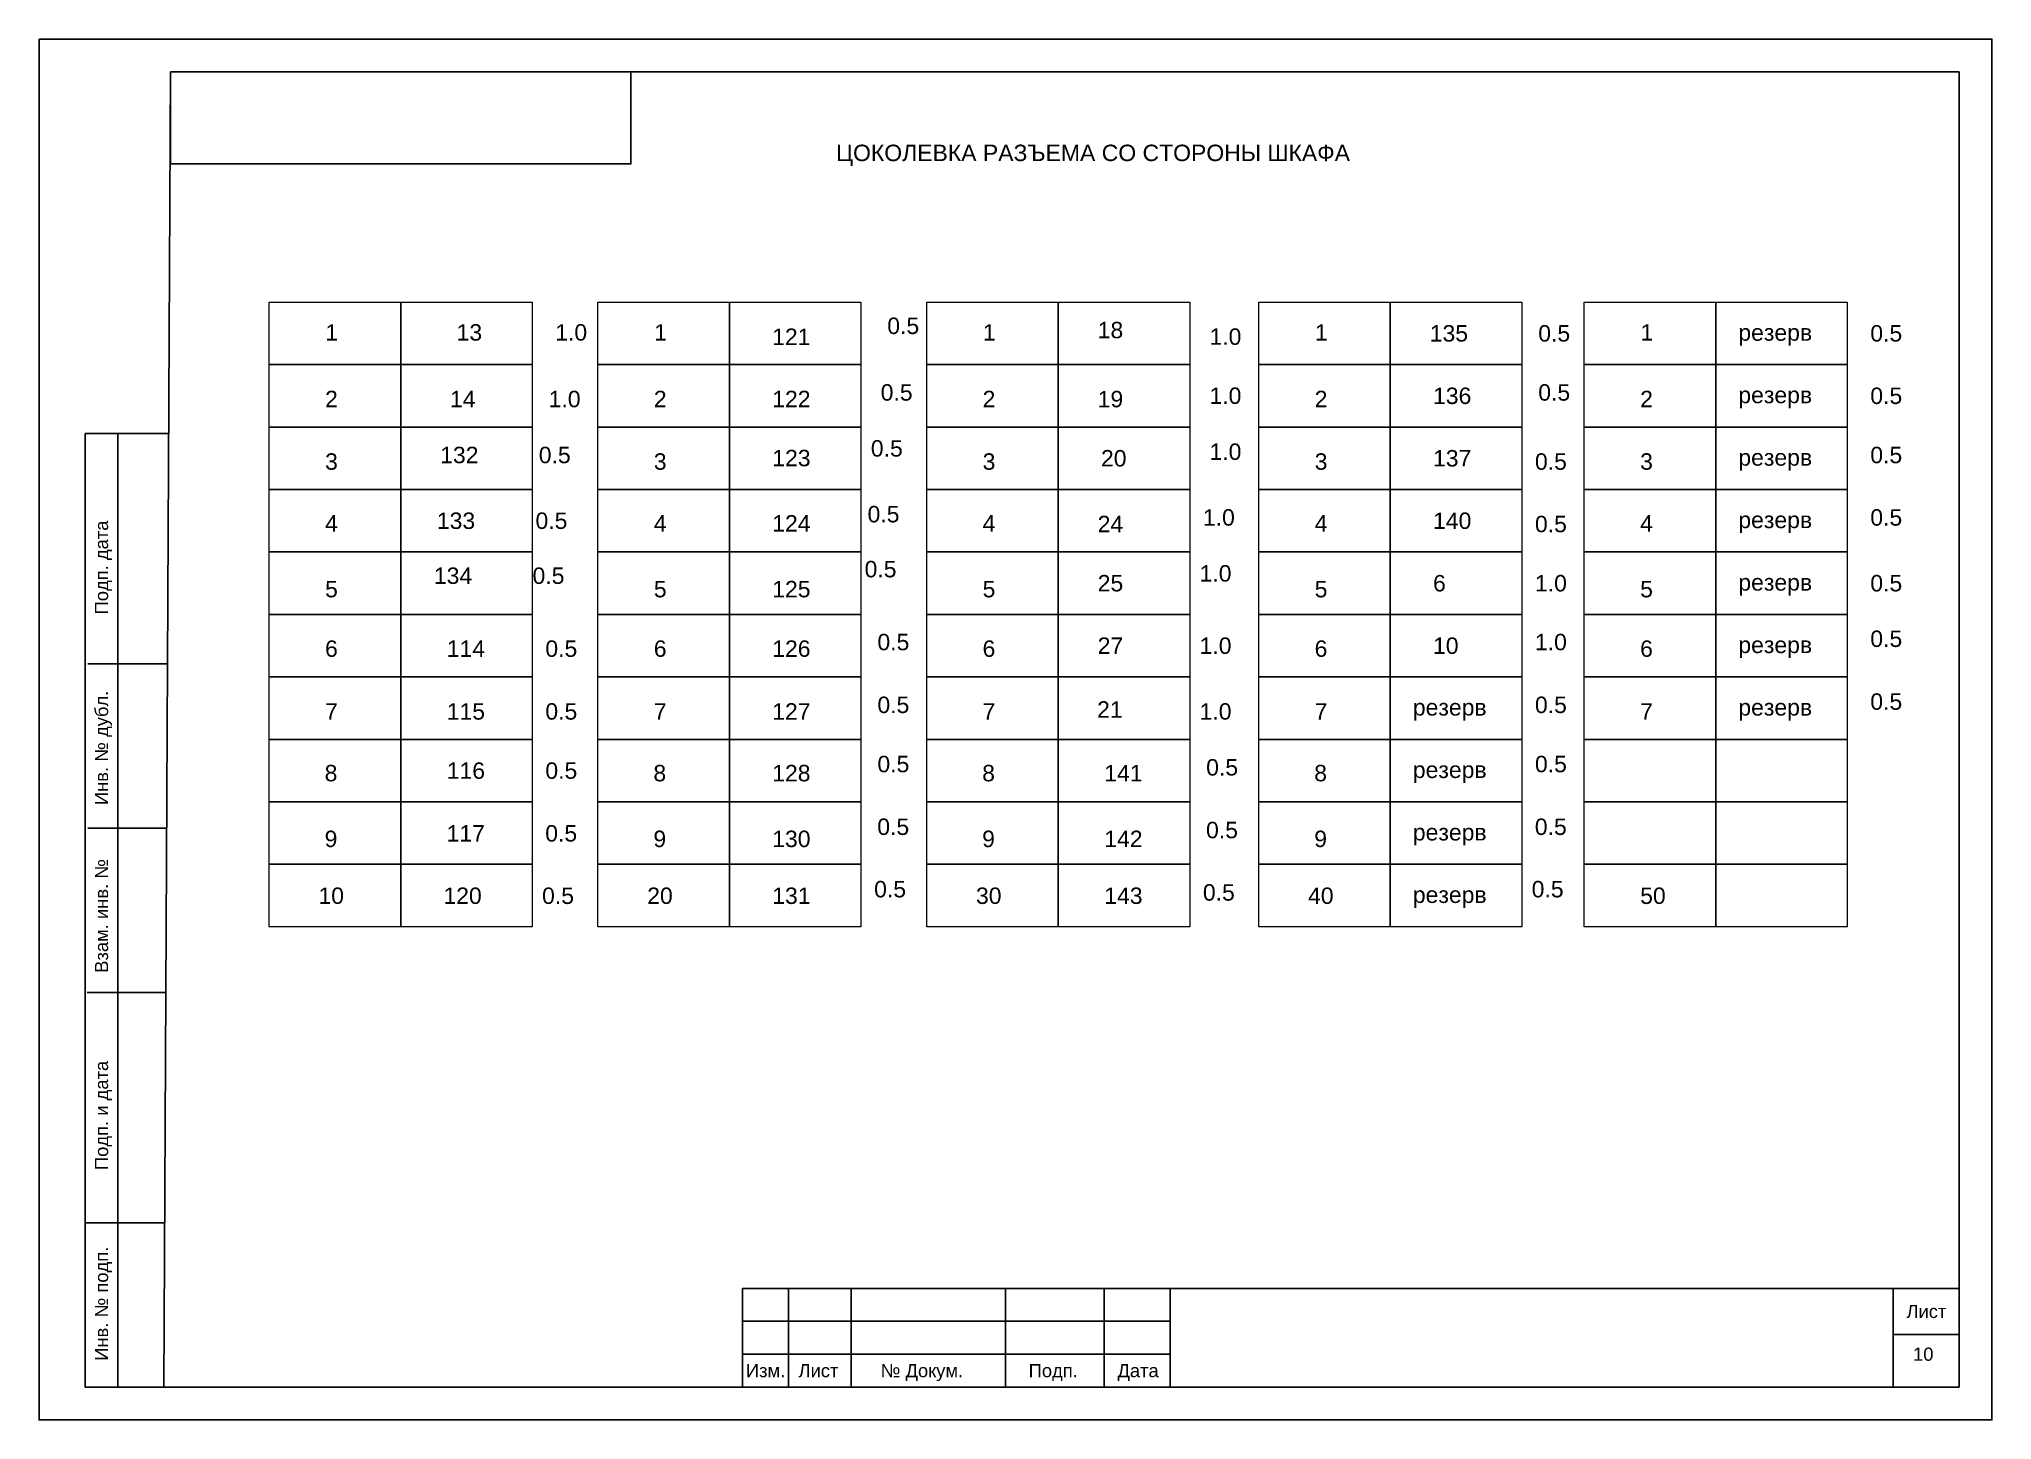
# Model space of a CAD drawing. Header units: millimetres. Extents: x 1674 to 4572, y 3039 to 4124.
# Drawn here: x 2973.5 to 3270.5, y 3290 to 3500 of the extents above; entities that cross this region are included whole.
import ezdxf

# ---------------------------------------------------------------- set-up
doc = ezdxf.new("R2010")
doc.units = ezdxf.units.MM
doc.layers.add('Аппаратура', color=7, linetype='Continuous', lineweight=20)
doc.layers.add('Рамки', color=7, linetype='Continuous', lineweight=25)
doc.styles.get("Standard").update_dxf_attribs({"font": 'arial.ttf'})

msp = doc.modelspace()

# ---------------------------------------------------------------- texts
for s, p in [('0.5', (3102.5, 3455.14)), ('1', (3017.04, 3454.14)), ('13', (3037, 3454.14)), ('1.0', (3052, 3454.14)), ('1', (3067.04, 3454.14)), ('121', (3084.99, 3453.48)), ('1', (3117.04, 3454.14)), ('18', (3134.5, 3454.5)), ('1.0', (3151.5, 3453.5)), ('1', (3167.54, 3454.14)), ('135', (3185, 3454)), ('0.5', (3201.5, 3454)), ('1', (3217.04, 3454.14)), ('резерв', (3231.93, 3454.12)), ('0.5', (3252, 3454)), ('2', (3017, 3444.01)), ('14', (3036, 3444.01)), ('1.0', (3051, 3444.01)), ('2', (3067, 3444.01)), ('122', (3085, 3444.01)), ('0.5', (3101.5, 3445.01)), ('2', (3117, 3444.01)), ('19', (3134.5, 3444)), ('1.0', (3151.5, 3444.51)), ('2', (3167.5, 3444.01)), ('136', (3185.5, 3444.5)), ('0.5', (3201.5, 3445.01)), ('2', (3217, 3444.01)), ('резерв', (3231.93, 3444.62)), ('0.5', (3252, 3444.5)), ('3', (3017, 3434.5)), ('132', (3034.5, 3435.5)), ('0.5', (3049.5, 3435.5)), ('3', (3067, 3434.5)), ('123', (3085.01, 3435.03)), ('0.5', (3100, 3436.5)), ('3', (3117, 3434.5)), ('20', (3135, 3435)), ('1.0', (3151.5, 3436)), ('3', (3167.5, 3434.5)), ('137', (3185.5, 3435)), ('0.5', (3201, 3434.5)), ('3', (3217, 3434.5)), ('резерв', (3231.93, 3435.12)), ('0.5', (3252, 3435.5)), ('4', (3017, 3425.1)), ('133', (3034, 3425.5)), ('0.5', (3049, 3425.5)), ('4', (3067, 3425.1)), ('124', (3085, 3425.1)), ('0.5', (3099.5, 3426.5)), ('4', (3117, 3425.1)), ('24', (3134.5, 3425)), ('1.0', (3150.5, 3426)), ('4', (3167.5, 3425.1)), ('140', (3185.5, 3425.5)), ('0.5', (3201, 3425)), ('4', (3217, 3425.1)), ('резерв', (3231.93, 3425.62)), ('0.5', (3252, 3426)), ('134', (3033.55, 3417.14)), ('0.5', (3048.55, 3417.14)), ('0.5', (3099.05, 3418.14)), ('25', (3134.5, 3416)), ('1.0', (3150, 3417.5)), ('6', (3185.5, 3416)), ('1.0', (3201, 3416)), ('0.5', (3252, 3416)), ('5', (3017, 3415.1)), ('5', (3067, 3415.1)), ('125', (3085, 3415.1)), ('5', (3117, 3415.1)), ('5', (3167.5, 3415.1)), ('5', (3217, 3415.1)), ('резерв', (3231.93, 3416.12)), ('0.5', (3101, 3407.05)), ('1.0', (3201, 3407.05)), ('0.5', (3252, 3407.55)), ('6', (3016.99, 3406.05)), ('114', (3035.5, 3406.05)), ('0.5', (3050.5, 3406.05)), ('6', (3066.99, 3406.05)), ('126', (3085, 3406.05)), ('6', (3116.99, 3406.05)), ('27', (3134.5, 3406.5)), ('1.0', (3150, 3406.5)), ('6', (3167.49, 3406.05)), ('10', (3185.5, 3406.5)), ('6', (3216.99, 3406.05)), ('резерв', (3231.93, 3406.62)), ('7', (3017, 3396.5)), ('115', (3035.5, 3396.5)), ('0.5', (3050.5, 3396.5)), ('7', (3067, 3396.5)), ('127', (3085, 3396.5)), ('0.5', (3101, 3397.5)), ('7', (3117, 3396.5)), ('21', (3134.41, 3396.79)), ('1.0', (3150, 3396.5)), ('7', (3167.5, 3396.5)), ('резерв', (3182.43, 3397.12)), ('0.5', (3201, 3397.5)), ('7', (3217, 3396.5)), ('резерв', (3231.93, 3397.12)), ('0.5', (3252, 3398)), ('8', (3016.93, 3387.12)), ('116', (3035.5, 3387.5)), ('0.5', (3050.5, 3387.5)), ('8', (3066.93, 3387.12)), ('128', (3085, 3387.12)), ('0.5', (3101, 3388.5)), ('8', (3116.93, 3387.12)), ('141', (3135.5, 3387.12)), ('0.5', (3151, 3388)), ('8', (3167.43, 3387.12)), ('резерв', (3182.43, 3387.62)), ('0.5', (3201, 3388.5)), ('117', (3035.48, 3377.96)), ('0.5', (3050.48, 3377.96)), ('0.5', (3100.98, 3378.96)), ('0.5', (3150.98, 3378.46)), ('резерв', (3182.43, 3378.12)), ('0.5', (3200.98, 3378.96)), ('9', (3016.93, 3377.12)), ('9', (3066.93, 3377.12)), ('130', (3085, 3377.12)), ('9', (3116.93, 3377.12)), ('142', (3135.5, 3377.12)), ('9', (3167.43, 3377.12)), ('10', (3015.99, 3368.47)), ('120', (3035, 3368.47)), ('0.5', (3050, 3368.47)), ('20', (3065.99, 3368.47)), ('131', (3085, 3368.47)), ('0.5', (3100.5, 3369.47)), ('30', (3115.99, 3368.47)), ('143', (3135.5, 3368.47)), ('0.5', (3150.5, 3368.97)), ('40', (3166.49, 3368.47)), ('0.5', (3200.5, 3369.47)), ('50', (3217, 3368.47)), ('резерв', (3182.43, 3368.62))]:
    msp.add_text(s, height=2.5).set_placement(p)
at = {"layer": 'Аппаратура'}
msp.add_text('ЦОКОЛЕВКА РАЗЪЕМА СО СТОРОНЫ ШКАФА', height=2.5, dxfattribs=at).set_placement((3094.71, 3481.44))
at = {"layer": 'Рамки'}
for s, p in [('Подп. дата', (2984, 3412.5)), ('Инв. № дубл.', (2984, 3383.5)), ('Взам. инв. №', (2984, 3358)), ('Подп. и дата', (2984, 3328)), ('Инв. № подп.', (2984, 3299))]:
    msp.add_text(s, height=2, rotation=90, dxfattribs=at).set_placement(p)
for s, p in [('Лист', (3257.5, 3305.5)), ('10', (3258.5, 3299)), ('Изм.', (3081, 3296.5)), ('Лист', (3089, 3296.5)), ('№ Докум.', (3101.5, 3296.5)), ('Подп.', (3124, 3296.5)), ('Дата', (3137.5, 3296.5))]:
    msp.add_text(s, height=2, dxfattribs=at).set_placement(p)

# ---------------------------------------------------------------- linework, layer by layer
at = {"layer": 'Аппаратура'}
for points in [[(3008.5, 3460), (3028.5, 3460), (3028.5, 3450.5), (3008.5, 3450.5)], [(3028.5, 3460), (3048.5, 3460), (3048.5, 3450.5), (3028.5, 3450.5)], [(3058.5, 3460), (3078.5, 3460), (3078.5, 3450.5), (3058.5, 3450.5)], [(3078.5, 3460), (3098.5, 3460), (3098.5, 3450.5), (3078.5, 3450.5)], [(3108.5, 3460), (3128.5, 3460), (3128.5, 3450.5), (3108.5, 3450.5)], [(3128.5, 3460), (3148.5, 3460), (3148.5, 3450.5), (3128.5, 3450.5)], [(3159, 3460), (3179, 3460), (3179, 3450.5), (3159, 3450.5)], [(3179, 3460), (3199, 3460), (3199, 3450.5), (3179, 3450.5)], [(3208.5, 3460), (3228.5, 3460), (3228.5, 3450.5), (3208.5, 3450.5)], [(3228.5, 3460), (3248.5, 3460), (3248.5, 3450.5), (3228.5, 3450.5)], [(3008.5, 3450.5), (3028.5, 3450.5), (3028.5, 3441), (3008.5, 3441)], [(3028.5, 3450.5), (3048.5, 3450.5), (3048.5, 3441), (3028.5, 3441)], [(3058.5, 3450.5), (3078.5, 3450.5), (3078.5, 3441), (3058.5, 3441)], [(3078.5, 3450.5), (3098.5, 3450.5), (3098.5, 3441), (3078.5, 3441)], [(3108.5, 3450.5), (3128.5, 3450.5), (3128.5, 3441), (3108.5, 3441)], [(3128.5, 3450.5), (3148.5, 3450.5), (3148.5, 3441), (3128.5, 3441)], [(3159, 3450.5), (3179, 3450.5), (3179, 3441), (3159, 3441)], [(3179, 3450.5), (3199, 3450.5), (3199, 3441), (3179, 3441)], [(3208.5, 3450.5), (3228.5, 3450.5), (3228.5, 3441), (3208.5, 3441)], [(3228.5, 3450.5), (3248.5, 3450.5), (3248.5, 3441), (3228.5, 3441)], [(3008.5, 3441), (3028.5, 3441), (3028.5, 3431.5), (3008.5, 3431.5)], [(3028.5, 3441), (3048.5, 3441), (3048.5, 3431.5), (3028.5, 3431.5)], [(3058.5, 3441), (3078.5, 3441), (3078.5, 3431.5), (3058.5, 3431.5)], [(3078.5, 3441), (3098.5, 3441), (3098.5, 3431.5), (3078.5, 3431.5)], [(3108.5, 3441), (3128.5, 3441), (3128.5, 3431.5), (3108.5, 3431.5)], [(3128.5, 3441), (3148.5, 3441), (3148.5, 3431.5), (3128.5, 3431.5)], [(3159, 3441), (3179, 3441), (3179, 3431.5), (3159, 3431.5)], [(3179, 3441), (3199, 3441), (3199, 3431.5), (3179, 3431.5)], [(3208.5, 3441), (3228.5, 3441), (3228.5, 3431.5), (3208.5, 3431.5)], [(3228.5, 3441), (3248.5, 3441), (3248.5, 3431.5), (3228.5, 3431.5)], [(3008.5, 3431.5), (3028.5, 3431.5), (3028.5, 3422), (3008.5, 3422)], [(3028.5, 3431.5), (3048.5, 3431.5), (3048.5, 3422), (3028.5, 3422)], [(3058.5, 3431.5), (3078.5, 3431.5), (3078.5, 3422), (3058.5, 3422)], [(3078.5, 3431.5), (3098.5, 3431.5), (3098.5, 3422), (3078.5, 3422)], [(3108.5, 3431.5), (3128.5, 3431.5), (3128.5, 3422), (3108.5, 3422)], [(3128.5, 3431.5), (3148.5, 3431.5), (3148.5, 3422), (3128.5, 3422)], [(3159, 3431.5), (3179, 3431.5), (3179, 3422), (3159, 3422)], [(3179, 3431.5), (3199, 3431.5), (3199, 3422), (3179, 3422)], [(3208.5, 3431.5), (3228.5, 3431.5), (3228.5, 3422), (3208.5, 3422)], [(3228.5, 3431.5), (3248.5, 3431.5), (3248.5, 3422), (3228.5, 3422)], [(3008.5, 3422), (3028.5, 3422), (3028.5, 3412.5), (3008.5, 3412.5)], [(3028.5, 3422), (3048.5, 3422), (3048.5, 3412.5), (3028.5, 3412.5)], [(3058.5, 3422), (3078.5, 3422), (3078.5, 3412.5), (3058.5, 3412.5)], [(3078.5, 3422), (3098.5, 3422), (3098.5, 3412.5), (3078.5, 3412.5)], [(3108.5, 3422), (3128.5, 3422), (3128.5, 3412.5), (3108.5, 3412.5)], [(3128.5, 3422), (3148.5, 3422), (3148.5, 3412.5), (3128.5, 3412.5)], [(3159, 3422), (3179, 3422), (3179, 3412.5), (3159, 3412.5)], [(3179, 3422), (3199, 3422), (3199, 3412.5), (3179, 3412.5)], [(3208.5, 3422), (3228.5, 3422), (3228.5, 3412.5), (3208.5, 3412.5)], [(3228.5, 3422), (3248.5, 3422), (3248.5, 3412.5), (3228.5, 3412.5)], [(3008.5, 3412.5), (3028.5, 3412.5), (3028.5, 3403), (3008.5, 3403)], [(3028.5, 3412.5), (3048.5, 3412.5), (3048.5, 3403), (3028.5, 3403)], [(3058.5, 3412.5), (3078.5, 3412.5), (3078.5, 3403), (3058.5, 3403)], [(3078.5, 3412.5), (3098.5, 3412.5), (3098.5, 3403), (3078.5, 3403)], [(3108.5, 3412.5), (3128.5, 3412.5), (3128.5, 3403), (3108.5, 3403)], [(3128.5, 3412.5), (3148.5, 3412.5), (3148.5, 3403), (3128.5, 3403)], [(3159, 3412.5), (3179, 3412.5), (3179, 3403), (3159, 3403)], [(3179, 3412.5), (3199, 3412.5), (3199, 3403), (3179, 3403)], [(3208.5, 3412.5), (3228.5, 3412.5), (3228.5, 3403), (3208.5, 3403)], [(3228.5, 3412.5), (3248.5, 3412.5), (3248.5, 3403), (3228.5, 3403)], [(3008.5, 3403), (3028.5, 3403), (3028.5, 3393.5), (3008.5, 3393.5)], [(3028.5, 3403), (3048.5, 3403), (3048.5, 3393.5), (3028.5, 3393.5)], [(3058.5, 3403), (3078.5, 3403), (3078.5, 3393.5), (3058.5, 3393.5)], [(3078.5, 3403), (3098.5, 3403), (3098.5, 3393.5), (3078.5, 3393.5)], [(3108.5, 3403), (3128.5, 3403), (3128.5, 3393.5), (3108.5, 3393.5)], [(3128.5, 3403), (3148.5, 3403), (3148.5, 3393.5), (3128.5, 3393.5)], [(3159, 3403), (3179, 3403), (3179, 3393.5), (3159, 3393.5)], [(3179, 3403), (3199, 3403), (3199, 3393.5), (3179, 3393.5)], [(3208.5, 3403), (3228.5, 3403), (3228.5, 3393.5), (3208.5, 3393.5)], [(3228.5, 3403), (3248.5, 3403), (3248.5, 3393.5), (3228.5, 3393.5)], [(3008.5, 3393.5), (3028.5, 3393.5), (3028.5, 3384), (3008.5, 3384)], [(3028.5, 3393.5), (3048.5, 3393.5), (3048.5, 3384), (3028.5, 3384)], [(3058.5, 3393.5), (3078.5, 3393.5), (3078.5, 3384), (3058.5, 3384)], [(3078.5, 3393.5), (3098.5, 3393.5), (3098.5, 3384), (3078.5, 3384)], [(3108.5, 3393.5), (3128.5, 3393.5), (3128.5, 3384), (3108.5, 3384)], [(3128.5, 3393.5), (3148.5, 3393.5), (3148.5, 3384), (3128.5, 3384)], [(3159, 3393.5), (3179, 3393.5), (3179, 3384), (3159, 3384)], [(3179, 3393.5), (3199, 3393.5), (3199, 3384), (3179, 3384)], [(3208.5, 3393.5), (3228.5, 3393.5), (3228.5, 3384), (3208.5, 3384)], [(3228.5, 3393.5), (3248.5, 3393.5), (3248.5, 3384), (3228.5, 3384)], [(3008.5, 3384), (3028.5, 3384), (3028.5, 3374.5), (3008.5, 3374.5)], [(3028.5, 3384), (3048.5, 3384), (3048.5, 3374.5), (3028.5, 3374.5)], [(3058.5, 3384), (3078.5, 3384), (3078.5, 3374.5), (3058.5, 3374.5)], [(3078.5, 3384), (3098.5, 3384), (3098.5, 3374.5), (3078.5, 3374.5)], [(3108.5, 3384), (3128.5, 3384), (3128.5, 3374.5), (3108.5, 3374.5)], [(3128.5, 3384), (3148.5, 3384), (3148.5, 3374.5), (3128.5, 3374.5)], [(3159, 3384), (3179, 3384), (3179, 3374.5), (3159, 3374.5)], [(3179, 3384), (3199, 3384), (3199, 3374.5), (3179, 3374.5)], [(3208.5, 3384), (3228.5, 3384), (3228.5, 3374.5), (3208.5, 3374.5)], [(3228.5, 3384), (3248.5, 3384), (3248.5, 3374.5), (3228.5, 3374.5)], [(3008.5, 3374.5), (3028.5, 3374.5), (3028.5, 3365), (3008.5, 3365)], [(3028.5, 3374.5), (3048.5, 3374.5), (3048.5, 3365), (3028.5, 3365)], [(3058.5, 3374.5), (3078.5, 3374.5), (3078.5, 3365), (3058.5, 3365)], [(3078.5, 3374.5), (3098.5, 3374.5), (3098.5, 3365), (3078.5, 3365)], [(3108.5, 3374.5), (3128.5, 3374.5), (3128.5, 3365), (3108.5, 3365)], [(3128.5, 3374.5), (3148.5, 3374.5), (3148.5, 3365), (3128.5, 3365)], [(3159, 3374.5), (3179, 3374.5), (3179, 3365), (3159, 3365)], [(3179, 3374.5), (3199, 3374.5), (3199, 3365), (3179, 3365)], [(3208.5, 3374.5), (3228.5, 3374.5), (3228.5, 3365), (3208.5, 3365)], [(3228.5, 3374.5), (3248.5, 3374.5), (3248.5, 3365), (3228.5, 3365)]]:
    msp.add_lwpolyline(points, close=True, dxfattribs=at)
at = {"layer": 'Рамки'}
for p, q in [((2992.5, 3295), (2993.5, 3495)), ((2993.5, 3495), (3265.5, 3495)), ((3265.5, 3495), (3265.5, 3295)), ((2980.5, 3440), (2993.22, 3440)), ((2980.5, 3295), (2980.5, 3440)), ((2985.5, 3295), (2985.5, 3440)), ((2992.92, 3405), (2980.92, 3405)), ((2992.92, 3380), (2980.92, 3380)), ((2992.8, 3355), (2980.8, 3355)), ((2992.62, 3320), (2980.62, 3320)), ((2992.62, 3320), (2980.62, 3320)), ((2992.62, 3320), (2980.62, 3320)), ((3087.5, 3310), (3087.5, 3295)), ((3097, 3310), (3097, 3295)), ((3120.5, 3310), (3120.5, 3295)), ((3135.5, 3310), (3135.5, 3295)), ((3255.5, 3310), (3255.5, 3295)), ((3080.5, 3305), (3145.5, 3305)), ((3255.5, 3303), (3265.5, 3303)), ((3080.5, 3300), (3145.5, 3300)), ((2992.5, 3295), (2980.5, 3295)), ((3265.5, 3295), (2992.5, 3295))]:
    msp.add_line(p, q, dxfattribs=at)
for points in [[(2973.5, 3500), (3270.5, 3500), (3270.5, 3290), (2973.5, 3290)], [(2993.5, 3495), (3063.5, 3495), (3063.5, 3481), (2993.5, 3481)], [(3080.5, 3295), (3080.5, 3310), (3265.5, 3310), (3265.5, 3295)], [(3080.5, 3310), (3145.5, 3310), (3145.5, 3295), (3080.5, 3295)]]:
    msp.add_lwpolyline(points, close=True, dxfattribs=at)

msp.set_redraw_order([(e.dxf.handle, doc.entitydb.next_handle()) for e in msp.query("TEXT MTEXT ATTDEF DIMENSION ARC_DIMENSION")])  # texts and dimensions are drawn at this point

doc.saveas('drawing.dxf')
